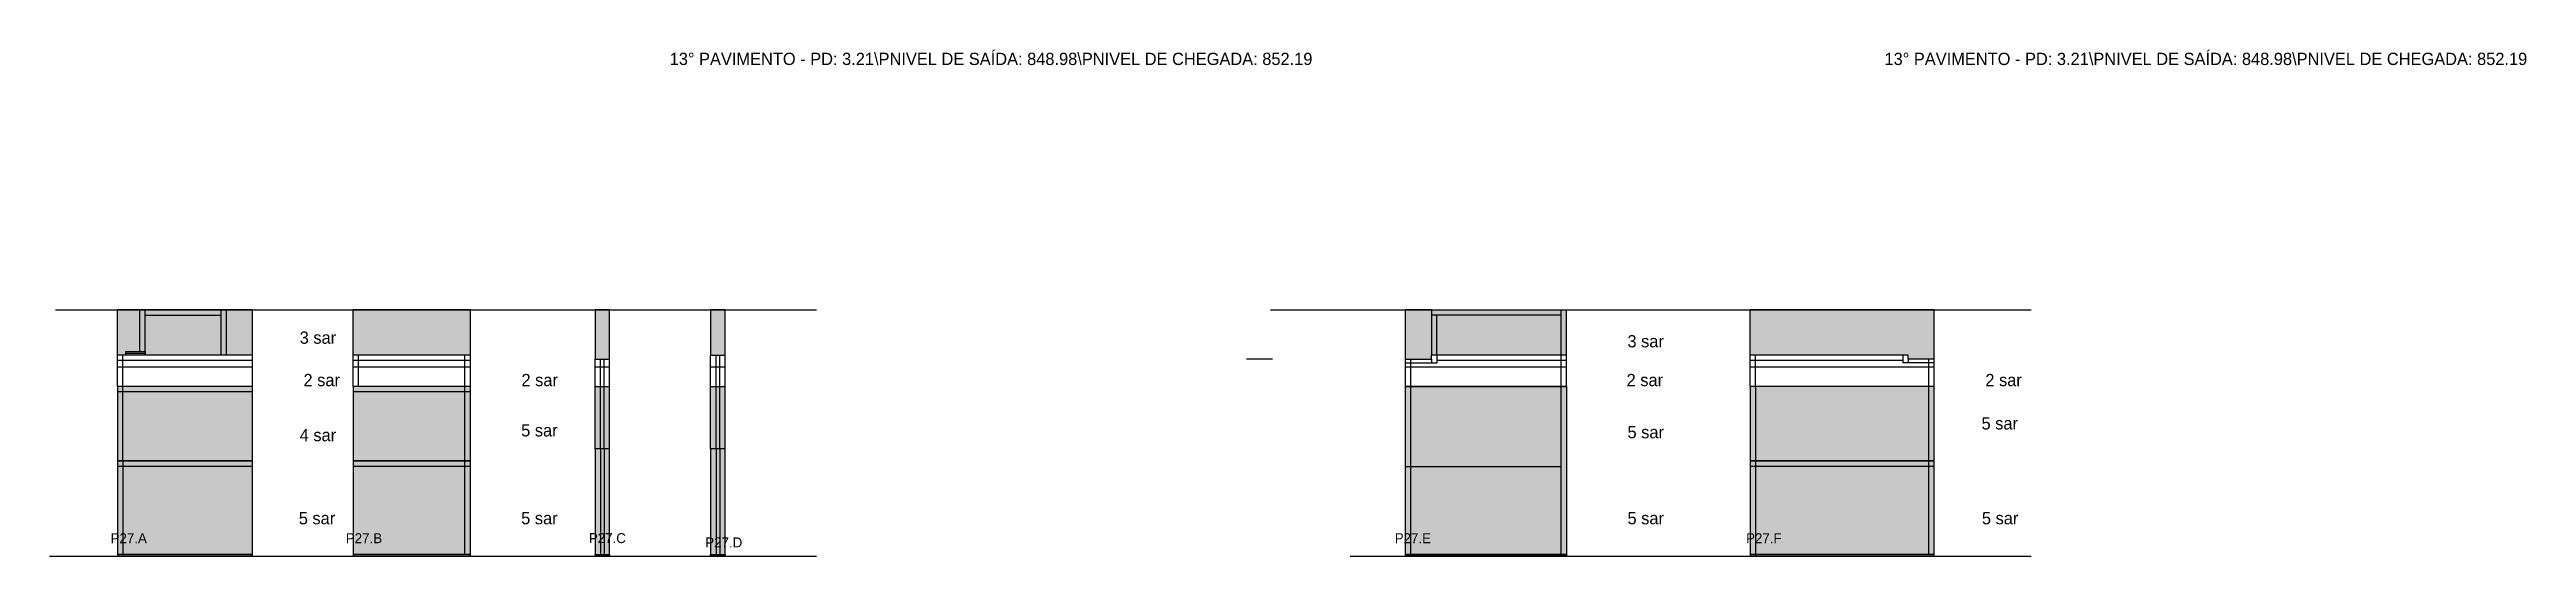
# Model space of a CAD drawing. Header units: metres. Extents: x 4937 to 9589, y 4147 to 4819.
# Drawn here: x 6357 to 9589, y 4147 to 4808 of the extents above; entities that cross this region are included whole.
import ezdxf

# ---------------------------------------------------------------- set-up
doc = ezdxf.new("R2010")
doc.units = ezdxf.units.M
for name, color, linetype in [('COTA', 7, 'Continuous'), ('Hachura', 7, 'Continuous'), ('NOMENCLATURA', 7, 'Continuous'), ('Nível', 7, 'Continuous'), ('Painéis', 7, 'Continuous'), ('SARR_2.2x7', 7, 'Continuous'), ('SARR_EDITAR', 7, 'Continuous'), ('Texto Seção', 7, 'Continuous')]:
    doc.layers.add(name, color=color, linetype=linetype)

msp = doc.modelspace()

# ---------------------------------------------------------------- texts
at = {"layer": 'NOMENCLATURA', "color": 7, "lineweight": 25}
for s, p in [('13° PAVIMENTO - PD: 3.21\\PNIVEL DE SAÍDA: 848.98\\PNIVEL DE CHEGADA: 852.19', (7166.2, 4788.3)), ('13° PAVIMENTO - PD: 3.21\\PNIVEL DE SAÍDA: 848.98\\PNIVEL DE CHEGADA: 852.19', (8751.2, 4788.3)), ('3 sar', (6683.4, 4424.7)), ('3 sar', (8415.8, 4420)), ('2 sar', (6688.4, 4369.4)), ('2 sar', (6972.8, 4369.4)), ('2 sar', (8414.7, 4369.4)), ('2 sar', (8882.8, 4369.4)), ('4 sar', (6683.4, 4297.6)), ('5 sar', (6972.4, 4303.8)), ('5 sar', (8415.9, 4301.4)), ('5 sar', (8877.8, 4312.9)), ('5 sar', (6682.2, 4189.2)), ('5 sar', (6972.4, 4189.2)), ('5 sar', (8415.9, 4189.2)), ('5 sar', (8878.3, 4189.2))]:
    msp.add_text(s, height=16, dxfattribs=at).set_placement(p)
at = {"layer": 'Texto Seção', "color": 7, "lineweight": 25}
for s, p in [('P27.A', (6436.7, 4164.6)), ('P27.B', (6743.6, 4164.6)), ('P27.C', (7060.7, 4164.7)), ('P27.D', (7212.6, 4159.1)), ('P27.E', (8112.2, 4164.6)), ('P27.F', (8570.6, 4164.6))]:
    msp.add_text(s, height=13, dxfattribs=at).set_placement(p)

# ---------------------------------------------------------------- hatches: boundary and pattern name
at = {"layer": 'COTA'}
h = msp.add_hatch(color=7, dxfattribs=at)
h.dxf.hatch_style = 1
h.paths.add_polyline_path([(6445.7, 4409.8), (6456.7, 4409.8), (6456.7, 4409.8), (6456.7, 4414.8), (6456.7, 4414.8), (6474.7, 4414.8), (6474.7, 4414.8), (6474.7, 4468.8), (6474.7, 4468.8), (6445.7, 4468.8), (6445.7, 4468.8), (6445.7, 4409.8)])
h = msp.add_hatch(color=7, dxfattribs=at)
h.dxf.hatch_style = 1
h.paths.add_polyline_path([(6621.7, 4409.8), (6621.7, 4468.8), (6621.7, 4468.8), (6587.7, 4468.8), (6587.7, 4468.8), (6587.7, 4409.8), (6587.7, 4409.8), (6621.7, 4409.8)])
h = msp.add_hatch(color=7, dxfattribs=at)
h.dxf.hatch_style = 1
h.paths.add_polyline_path([(6906.1, 4409.8), (6906.1, 4468.8), (6906.1, 4468.8), (6753.1, 4468.8), (6753.1, 4468.8), (6753.1, 4409.8), (6753.1, 4409.8), (6906.1, 4409.8)])
h = msp.add_hatch(color=7, dxfattribs=at)
h.dxf.hatch_style = 1
h.paths.add_polyline_path([(7087.8, 4468.8), (7068.8, 4468.8), (7068.8, 4468.8), (7068.8, 4404.8), (7068.8, 4404.8), (7087.8, 4404.8), (7087.8, 4404.8), (7087.8, 4468.8)])
h = msp.add_hatch(color=7, dxfattribs=at)
h.dxf.hatch_style = 1
h.paths.add_polyline_path([(7238.6, 4468.8), (7219.6, 4468.8), (7219.6, 4468.8), (7219.6, 4409.8), (7219.6, 4409.8), (7238.6, 4409.8), (7238.6, 4409.8), (7238.6, 4468.8)])
h = msp.add_hatch(color=7, dxfattribs=at)
h.dxf.hatch_style = 1
h.paths.add_polyline_path([(8160.2, 4404.8), (8126.2, 4404.8), (8126.2, 4404.8), (8126.2, 4468.8), (8126.2, 4468.8), (8160.2, 4468.8), (8160.2, 4468.8), (8160.2, 4404.8)])
h = msp.add_hatch(color=7, dxfattribs=at)
h.dxf.hatch_style = 1
h.paths.add_polyline_path([(8576.1, 4409.8), (8782.1, 4409.8), (8782.1, 4409.8), (8782.1, 4404.8), (8782.1, 4404.8), (8816.1, 4404.8), (8816.1, 4404.8), (8816.1, 4468.8), (8816.1, 4468.8), (8576.1, 4468.8), (8576.1, 4468.8), (8576.1, 4409.8)])
at = {"layer": 'Hachura'}
h = msp.add_hatch(color=7, dxfattribs=at)
h.dxf.hatch_style = 1
h.paths.add_polyline_path([(6474.7, 4468.8), (6474.7, 4414.8), (6474.7, 4414.8), (6456.7, 4414.8), (6456.7, 4414.8), (6456.7, 4409.8), (6456.7, 4409.8), (6587.7, 4409.8), (6587.7, 4409.8), (6587.7, 4468.8), (6587.7, 4468.8), (6474.7, 4468.8)])
h = msp.add_hatch(color=7, dxfattribs=at)
h.dxf.hatch_style = 1
h.paths.add_polyline_path([(8336.2, 4468.8), (8160.2, 4468.8), (8160.2, 4468.8), (8160.2, 4409.8), (8160.2, 4409.8), (8336.2, 4409.8), (8336.2, 4409.8), (8336.2, 4468.8)])
h = msp.add_hatch(color=7, dxfattribs=at)
h.dxf.hatch_style = 1
h.paths.add_polyline_path([(6621.7, 4368.8), (6445.7, 4368.8), (6445.7, 4368.8), (6445.7, 4147.8), (6445.7, 4147.8), (6621.7, 4147.8), (6621.7, 4147.8), (6621.7, 4368.8)])
h = msp.add_hatch(color=7, dxfattribs=at)
h.dxf.hatch_style = 1
h.paths.add_polyline_path([(6906.1, 4368.8), (6753.1, 4368.8), (6753.1, 4368.8), (6753.1, 4147.8), (6753.1, 4147.8), (6906.1, 4147.8), (6906.1, 4147.8), (6906.1, 4368.8)])
h = msp.add_hatch(color=7, dxfattribs=at)
h.dxf.hatch_style = 1
h.paths.add_polyline_path([(7087.8, 4368.8), (7068.8, 4368.8), (7068.8, 4368.8), (7068.8, 4149.8), (7068.8, 4149.8), (7087.8, 4149.8), (7087.8, 4149.8), (7087.8, 4368.8)])
h = msp.add_hatch(color=7, dxfattribs=at)
h.dxf.hatch_style = 1
h.paths.add_polyline_path([(7238.6, 4368.8), (7219.6, 4368.8), (7219.6, 4368.8), (7219.6, 4149.8), (7219.6, 4149.8), (7238.6, 4149.8), (7238.6, 4149.8), (7238.6, 4368.8)])
h = msp.add_hatch(color=7, dxfattribs=at)
h.dxf.hatch_style = 1
h.paths.add_polyline_path([(8336.2, 4271.8), (8126.2, 4271.8), (8126.2, 4271.8), (8126.2, 4147.8), (8126.2, 4147.8), (8336.2, 4147.8), (8336.2, 4147.8), (8336.2, 4271.8)])
h.paths.add_polyline_path([(8126.2, 4271.8), (8336.2, 4271.8), (8336.2, 4271.8), (8336.2, 4368.8), (8336.2, 4368.8), (8126.2, 4368.8), (8126.2, 4368.8), (8126.2, 4271.8)])
h = msp.add_hatch(color=7, dxfattribs=at)
h.dxf.hatch_style = 1
h.paths.add_polyline_path([(8816.1, 4368.8), (8576.1, 4368.8), (8576.1, 4368.8), (8576.1, 4147.3), (8576.1, 4147.3), (8816.1, 4148.3), (8816.1, 4148.3), (8816.1, 4368.8)])

# ---------------------------------------------------------------- linework, layer by layer
at = {"layer": 'COTA', "color": 7, "lineweight": 25}
for p, q in [((6474.7, 4468.8), (6445.7, 4468.8)), ((6445.7, 4409.8), (6445.7, 4468.8)), ((6621.7, 4468.8), (6587.7, 4468.8)), ((6621.7, 4409.8), (6621.7, 4468.8)), ((6906.1, 4468.8), (6753.1, 4468.8)), ((6753.1, 4409.8), (6753.1, 4468.8)), ((6906.1, 4409.8), (6906.1, 4468.8)), ((8126.2, 4404.8), (8126.2, 4468.8)), ((8160.2, 4468.8), (8126.2, 4468.8)), ((8816.1, 4468.8), (8576.1, 4468.8)), ((8576.1, 4409.8), (8576.1, 4468.8)), ((8816.1, 4404.8), (8816.1, 4468.8))]:
    msp.add_line(p, q, dxfattribs=at)
for points in [[(7087.8, 4404.8), (7087.8, 4468.8), (7068.8, 4468.8), (7068.8, 4404.8)], [(7238.6, 4409.8), (7238.6, 4468.8), (7219.6, 4468.8), (7219.6, 4409.8)]]:
    msp.add_lwpolyline(points, dxfattribs=at)
at = {"layer": 'Nível', "color": 7, "lineweight": 25}
for p, q in [((6364.9, 4468.8), (7357.7, 4468.8)), ((7949.9, 4468.8), (8942.7, 4468.8)), ((6357, 4147.8), (7357.7, 4147.8)), ((8054.2, 4147.8), (8942.7, 4147.8))]:
    msp.add_line(p, q, dxfattribs=at)
at = {"layer": 'Painéis', "color": 7, "lineweight": 25}
for p, q in [((6474.7, 4414.8), (6474.7, 4468.8)), ((6587.7, 4468.8), (6474.7, 4468.8)), ((6587.7, 4468.8), (6587.7, 4409.8)), ((8160.2, 4468.8), (8336.2, 4468.8)), ((8160.2, 4468.8), (8160.2, 4409.8)), ((8336.2, 4409.8), (8336.2, 4468.8)), ((6621.7, 4409.8), (6445.7, 4409.8)), ((6445.7, 4368.8), (6445.7, 4409.8)), ((6456.7, 4414.8), (6474.7, 4414.8)), ((6456.7, 4409.8), (6456.7, 4414.8)), ((6621.7, 4368.8), (6621.7, 4409.8)), ((6906.1, 4409.8), (6753.1, 4409.8)), ((6753.1, 4368.8), (6753.1, 4409.8)), ((6906.1, 4368.8), (6906.1, 4409.8)), ((7068.8, 4404.8), (7087.8, 4404.8)), ((7068.8, 4368.8), (7068.8, 4404.8)), ((7087.8, 4368.8), (7087.8, 4404.8)), ((7219.6, 4409.8), (7238.6, 4409.8)), ((7219.6, 4368.8), (7219.6, 4409.8)), ((7238.6, 4368.8), (7238.6, 4409.8)), ((7952.9, 4404.8), (7918.9, 4404.8)), ((8119.2, 4404.8), (8119.2, 4404.8)), ((8126.2, 4368.8), (8126.2, 4404.8)), ((8126.2, 4404.8), (8160.2, 4404.8)), ((8336.2, 4409.8), (8160.2, 4409.8)), ((8160.2, 4404.8), (8160.2, 4409.8)), ((8336.2, 4368.8), (8336.2, 4409.8)), ((8782.1, 4409.8), (8576.1, 4409.8)), ((8576.1, 4368.8), (8576.1, 4409.8)), ((8782.1, 4404.8), (8782.1, 4409.8)), ((8816.1, 4404.8), (8782.1, 4404.8)), ((8816.1, 4368.8), (8816.1, 4404.8)), ((8816.1, 4404.8), (8816.1, 4404.8)), ((6445.7, 4394.8), (6621.7, 4394.8)), ((6445.7, 4368.8), (6445.7, 4271.8)), ((6621.7, 4368.8), (6445.7, 4368.8)), ((6621.7, 4271.8), (6621.7, 4368.8)), ((6753.1, 4394.8), (6906.1, 4394.8)), ((6753.1, 4368.8), (6753.1, 4271.8)), ((6906.1, 4368.8), (6753.1, 4368.8)), ((6906.1, 4271.8), (6906.1, 4368.8)), ((7068.8, 4394.8), (7087.8, 4394.8)), ((7068.8, 4287.8), (7068.8, 4368.8)), ((7068.8, 4368.8), (7087.8, 4368.8)), ((7087.8, 4287.8), (7087.8, 4368.8)), ((7219.6, 4394.8), (7238.6, 4394.8)), ((7219.6, 4287.8), (7219.6, 4368.8)), ((7219.6, 4368.8), (7238.6, 4368.8)), ((7238.6, 4287.8), (7238.6, 4368.8)), ((8126.2, 4394.8), (8336.2, 4394.8)), ((8336.2, 4368.8), (8126.2, 4368.8)), ((8126.2, 4368.8), (8336.2, 4368.8)), ((8126.2, 4271.8), (8126.2, 4368.8)), ((8336.2, 4368.8), (8126.2, 4368.8)), ((8336.2, 4368.8), (8336.2, 4271.8)), ((8336.2, 4368.8), (8336.2, 4368.8)), ((8576.1, 4394.8), (8816.1, 4394.8)), ((8576.1, 4368.8), (8576.1, 4271.8)), ((8816.1, 4368.8), (8576.1, 4368.8)), ((8816.1, 4271.8), (8816.1, 4368.8)), ((6445.7, 4271.8), (6445.7, 4147.8)), ((6445.7, 4271.8), (6621.7, 4271.8)), ((6621.7, 4271.8), (6445.7, 4271.8)), ((6621.7, 4147.8), (6621.7, 4271.8)), ((6753.1, 4271.8), (6753.1, 4147.8)), ((6753.1, 4271.8), (6906.1, 4271.8)), ((6906.1, 4271.8), (6753.1, 4271.8)), ((6906.1, 4147.8), (6906.1, 4271.8)), ((7068.8, 4287.8), (7068.8, 4149.8)), ((7087.8, 4287.8), (7068.8, 4287.8)), ((7087.8, 4149.8), (7087.8, 4287.8)), ((7219.6, 4287.8), (7219.6, 4149.8)), ((7238.6, 4287.8), (7219.6, 4287.8)), ((7238.6, 4149.8), (7238.6, 4287.8)), ((8126.2, 4147.8), (8126.2, 4271.8)), ((8336.2, 4271.8), (8336.2, 4147.8)), ((8576.1, 4271.8), (8576.1, 4147.8)), ((8576.1, 4271.8), (8816.1, 4271.8)), ((8816.1, 4271.8), (8576.1, 4271.8)), ((8816.1, 4147.8), (8816.1, 4271.8)), ((6445.7, 4149.8), (6621.7, 4149.8)), ((6753.1, 4149.8), (6906.1, 4149.8)), ((7068.8, 4149.8), (7087.8, 4149.8)), ((7219.6, 4149.8), (7238.6, 4149.8)), ((8336.2, 4149.8), (8126.2, 4149.8)), ((8576.1, 4149.8), (8816.1, 4149.8))]:
    msp.add_line(p, q, dxfattribs=at)
for points in [[(6621.7, 4149.8), (6445.7, 4149.8), (6445.7, 4147.8), (6621.7, 4147.8)], [(6906.1, 4149.8), (6753.1, 4149.8), (6753.1, 4147.8), (6906.1, 4147.8)], [(7068.8, 4149.8), (7087.8, 4149.8), (7087.8, 4147.8), (7068.8, 4147.8)], [(7219.6, 4149.8), (7238.6, 4149.8), (7238.6, 4147.8), (7219.6, 4147.8)], [(8126.2, 4149.8), (8336.2, 4149.8), (8336.2, 4147.8), (8126.2, 4147.8)], [(8816.1, 4149.8), (8576.1, 4149.8), (8576.1, 4147.8), (8816.1, 4147.8)]]:
    msp.add_lwpolyline(points, close=True, dxfattribs=at)
at = {"layer": 'SARR_2.2x7', "color": 7, "lineweight": 25}
for p, q in [((6481.7, 4414.8), (6481.7, 4468.8)), ((6481.7, 4461.8), (6580.7, 4461.8)), ((6580.7, 4468.8), (6580.7, 4409.8)), ((8329.2, 4461.8), (8160.2, 4461.8)), ((8167.2, 4409.8), (8167.2, 4461.8)), ((8329.2, 4468.8), (8329.2, 4468.8)), ((8329.2, 4409.8), (8329.2, 4468.8)), ((6621.7, 4402.8), (6445.7, 4402.8)), ((6452.7, 4368.8), (6452.7, 4409.8)), ((6474.7, 4414.8), (6481.7, 4414.8)), ((6906.1, 4402.8), (6753.1, 4402.8)), ((6760.1, 4368.8), (6760.1, 4409.8)), ((6899.1, 4368.8), (6899.1, 4409.8)), ((7075.8, 4368.8), (7075.8, 4404.8)), ((7080.7, 4368.8), (7080.7, 4404.8)), ((7226.6, 4368.8), (7226.6, 4409.8)), ((7231.5, 4368.8), (7231.5, 4409.8)), ((7952.9, 4404.8), (7952.9, 4404.8)), ((8126.2, 4404.8), (8126.2, 4404.8)), ((8126.2, 4399.8), (8160.2, 4399.8)), ((8133.2, 4368.8), (8133.2, 4404.8)), ((8160.2, 4404.8), (8160.2, 4399.8)), ((8160.2, 4399.8), (8167.2, 4399.8)), ((8167.2, 4409.8), (8167.2, 4399.8)), ((8336.2, 4402.8), (8167.2, 4402.8)), ((8329.2, 4368.8), (8329.2, 4409.8)), ((8775.1, 4402.8), (8576.1, 4402.8)), ((8583.1, 4368.8), (8583.1, 4409.8)), ((8775.1, 4409.8), (8775.1, 4399.8)), ((8782.1, 4399.8), (8775.1, 4399.8)), ((8782.1, 4404.8), (8782.1, 4399.8)), ((8816.1, 4399.8), (8782.1, 4399.8)), ((8809.1, 4368.8), (8809.1, 4404.8)), ((6452.7, 4271.8), (6452.7, 4368.8)), ((6899.1, 4271.8), (6899.1, 4368.8)), ((7075.8, 4287.8), (7075.8, 4368.8)), ((7080.8, 4287.8), (7080.8, 4368.8)), ((7226.6, 4287.8), (7226.6, 4368.8)), ((7231.6, 4287.8), (7231.6, 4368.8)), ((8133.2, 4271.8), (8133.2, 4368.8)), ((8329.2, 4271.8), (8329.2, 4368.8)), ((8583.1, 4368.8), (8583.1, 4271.8)), ((8809.1, 4271.8), (8809.1, 4368.8)), ((6621.7, 4361.8), (6445.7, 4361.8)), ((6906.1, 4361.8), (6753.1, 4361.8)), ((6452.7, 4271.8), (6452.7, 4147.8)), ((6899.1, 4149.8), (6899.1, 4271.8)), ((7075.8, 4287.8), (7075.8, 4149.8)), ((7080.8, 4287.8), (7080.8, 4149.8)), ((7226.6, 4287.8), (7226.6, 4149.8)), ((7231.6, 4287.8), (7231.6, 4149.8)), ((8133.2, 4149.8), (8133.2, 4271.8)), ((8329.2, 4149.8), (8329.2, 4271.8)), ((8583.1, 4271.8), (8583.1, 4147.8)), ((8809.1, 4149.8), (8809.1, 4271.8)), ((6621.7, 4264.8), (6445.7, 4264.8)), ((6906.1, 4264.8), (6753.1, 4264.8)), ((8126.2, 4264.8), (8329.2, 4264.8)), ((8816.1, 4264.8), (8576.1, 4264.8)), ((6452.7, 4149.8), (6452.7, 4149.8)), ((6614.7, 4149.8), (6614.7, 4149.8)), ((6760.1, 4149.8), (6760.1, 4149.8)), ((6899.1, 4149.8), (6899.1, 4149.8)), ((8133.2, 4149.8), (8133.2, 4149.8)), ((8329.2, 4149.8), (8329.2, 4149.8)), ((8583.1, 4149.8), (8583.1, 4149.8)), ((8809.1, 4149.8), (8809.1, 4149.8))]:
    msp.add_line(p, q, dxfattribs=at)
at = {"layer": 'SARR_EDITAR', "color": 7, "lineweight": 25}
for p, q in [((6456.7, 4412.3), (6481.7, 4412.3)), ((6481.7, 4414.8), (6481.7, 4409.8))]:
    msp.add_line(p, q, dxfattribs=at)

msp.set_redraw_order([(e.dxf.handle, doc.entitydb.next_handle()) for e in msp.query("TEXT MTEXT ATTDEF DIMENSION ARC_DIMENSION")])  # texts and dimensions are drawn at this point

doc.saveas('drawing.dxf')
